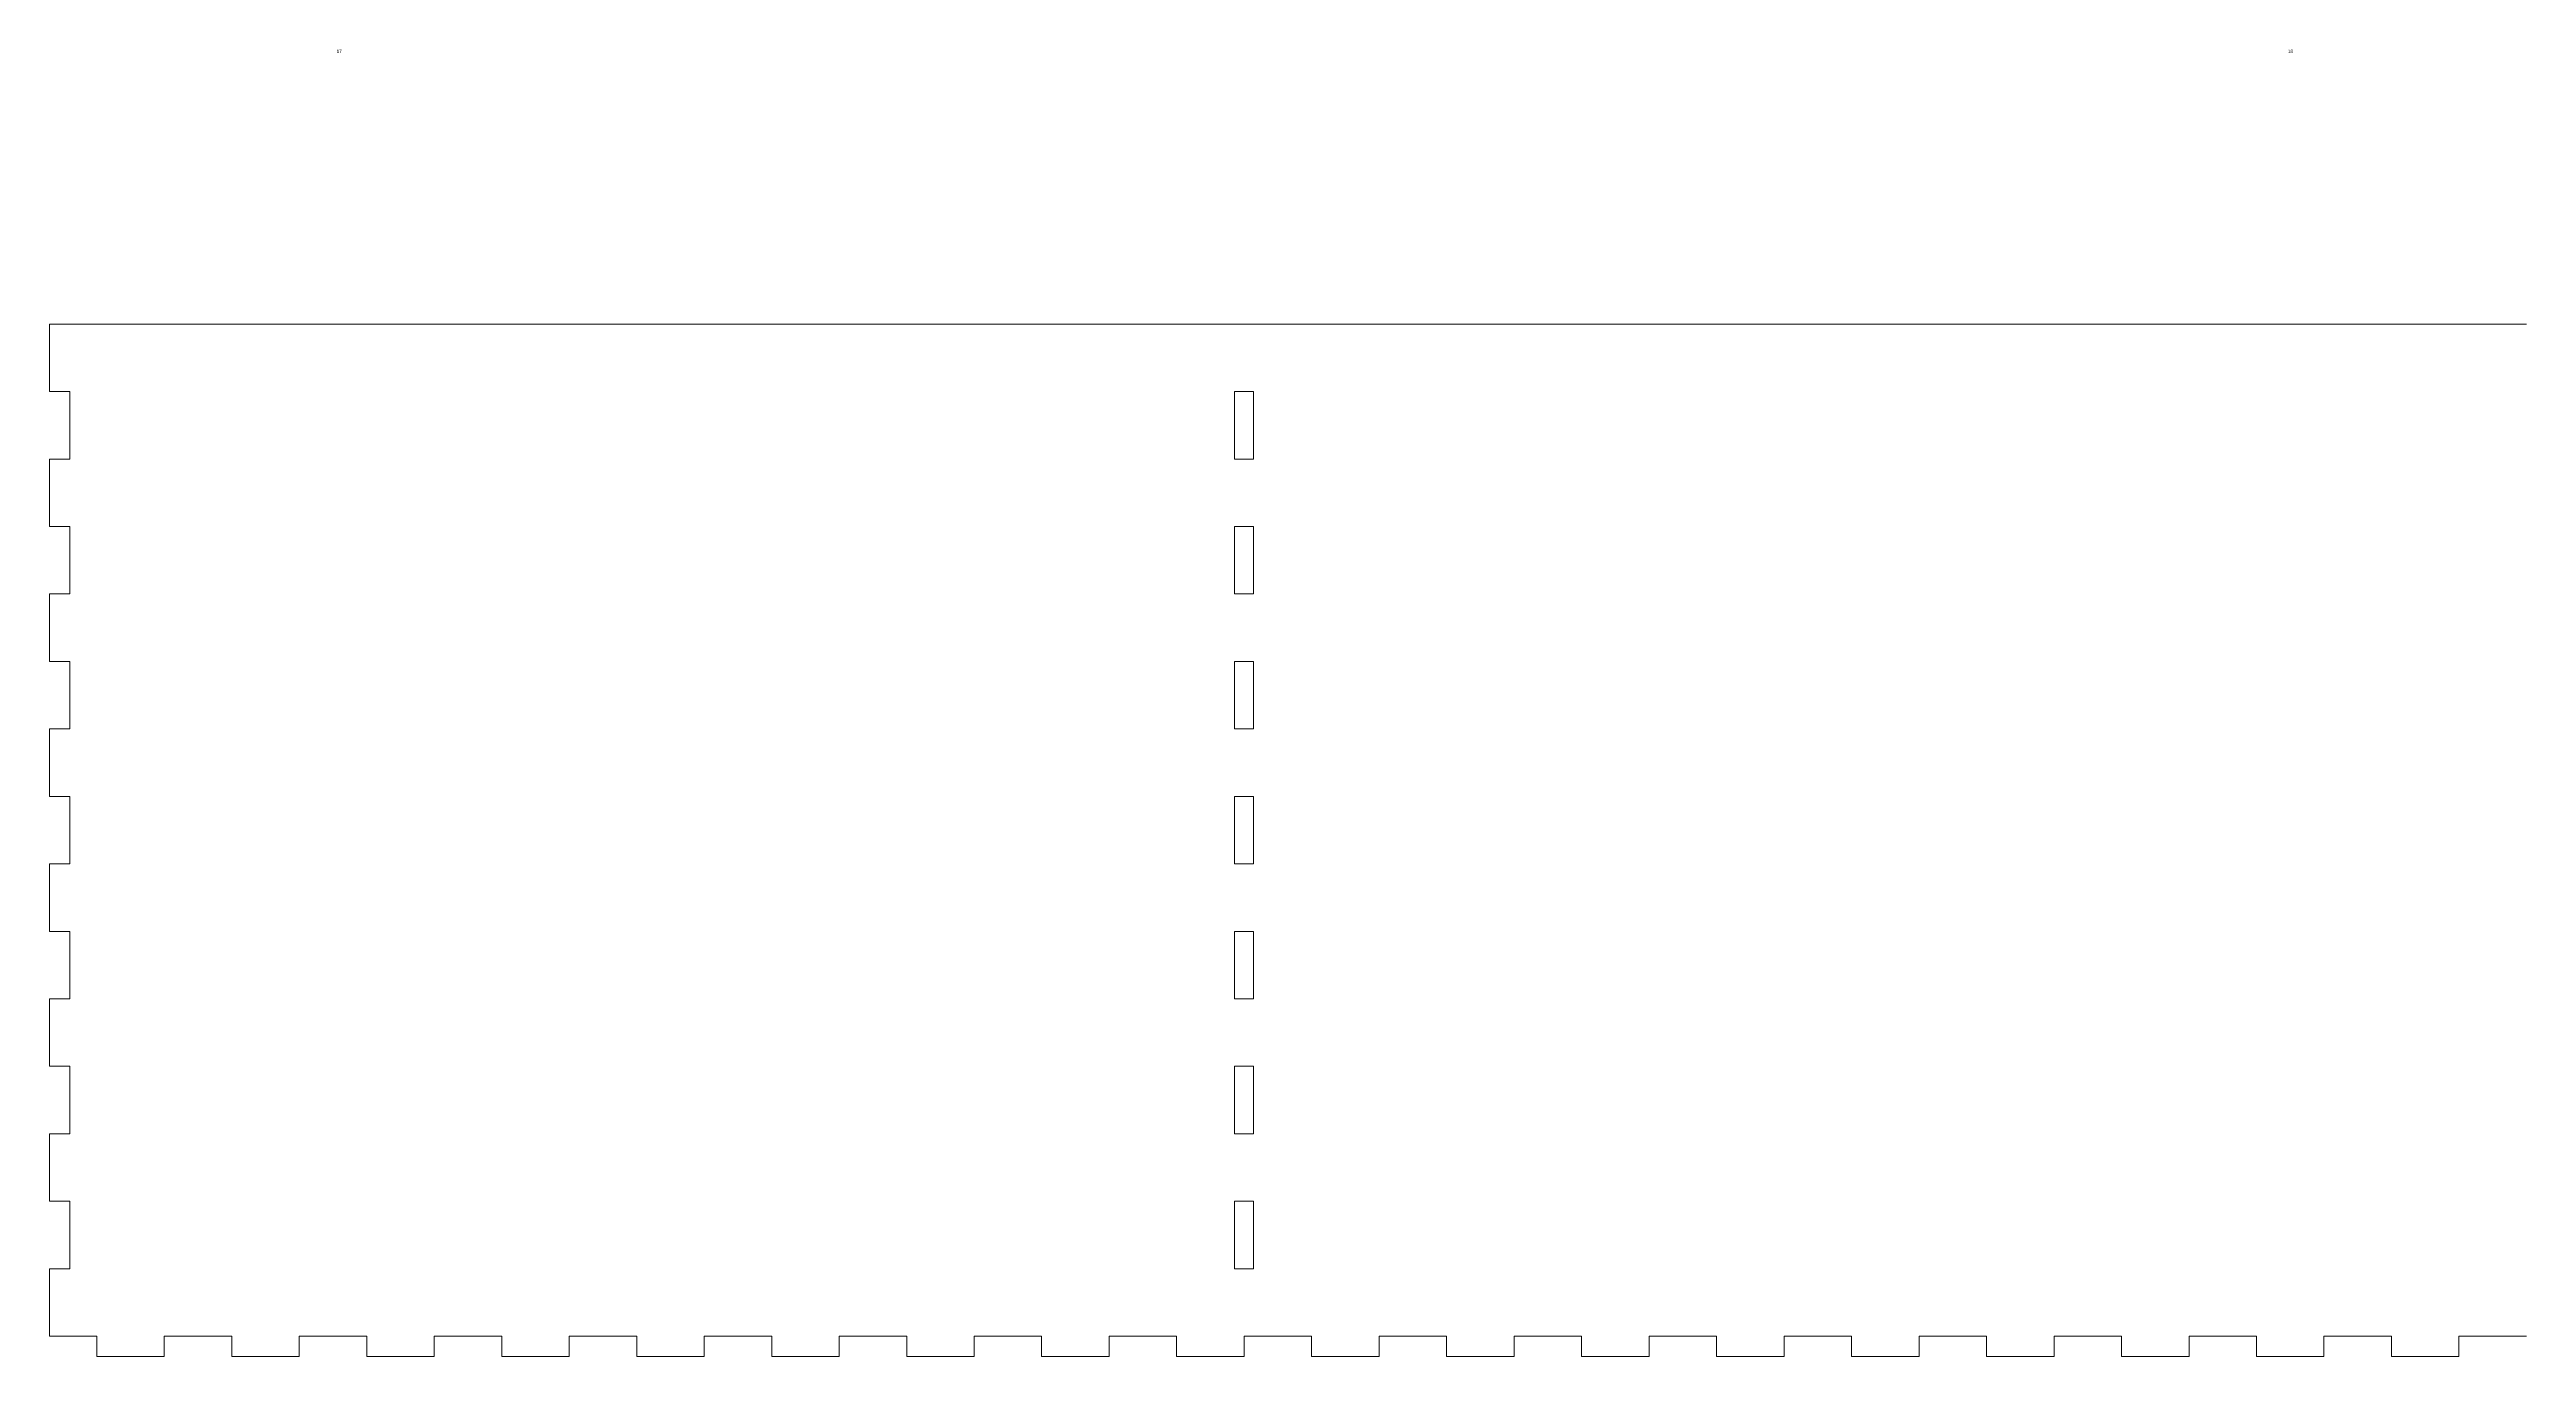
# Model space of a CAD drawing. Header units: millimetres. Extents: x -17105 to -8097, y 7860 to 10394.
# Drawn here: x -8665.5 to -8298.5, y 8051.4 to 8245.1 of the extents above; entities that cross this region are included whole.
import ezdxf

# ---------------------------------------------------------------- set-up
doc = ezdxf.new("R2010")
doc.units = ezdxf.units.MM
doc.layers.add('A-DETL-THIN', color=151, linetype='Continuous', lineweight=9)
doc.layers.add('G-ANNO-TEXT', color=231, linetype='Continuous', lineweight=9)
doc.styles.add('Arial', font='arial.ttf', dxfattribs={"height": 0.491766})

msp = doc.modelspace()

# ---------------------------------------------------------------- linework, layer by layer
at = {"layer": 'A-DETL-THIN'}
for p, q in [((-8665.55, 8204.42), (-8665.55, 8194.42)), ((-8665.55, 8204.42), (-8298.55, 8204.42)), ((-8665.55, 8194.42), (-8665.55, 8204.42)), ((-8665.55, 8194.42), (-8662.55, 8194.42)), ((-8662.55, 8194.42), (-8662.55, 8184.42)), ((-8487.17, 8194.42), (-8489.97, 8194.42)), ((-8489.97, 8194.42), (-8489.97, 8184.42)), ((-8487.17, 8194.42), (-8487.17, 8184.42)), ((-8665.55, 8184.42), (-8662.55, 8184.42)), ((-8665.55, 8174.42), (-8665.55, 8184.42)), ((-8487.17, 8184.42), (-8489.97, 8184.42)), ((-8665.55, 8174.42), (-8662.55, 8174.42)), ((-8662.55, 8174.42), (-8662.55, 8164.42)), ((-8487.17, 8174.42), (-8489.97, 8174.42)), ((-8489.97, 8174.42), (-8489.97, 8164.42)), ((-8487.17, 8174.42), (-8487.17, 8164.42)), ((-8665.55, 8164.42), (-8662.55, 8164.42)), ((-8665.55, 8154.42), (-8665.55, 8164.42)), ((-8487.17, 8164.42), (-8489.97, 8164.42)), ((-8665.55, 8154.42), (-8662.55, 8154.42)), ((-8662.55, 8154.42), (-8662.55, 8144.42)), ((-8487.17, 8154.42), (-8489.97, 8154.42)), ((-8489.97, 8154.42), (-8489.97, 8144.42)), ((-8487.17, 8154.42), (-8487.17, 8144.42)), ((-8665.55, 8144.42), (-8662.55, 8144.42)), ((-8665.55, 8134.42), (-8665.55, 8144.42)), ((-8487.17, 8144.42), (-8489.97, 8144.42)), ((-8665.55, 8134.42), (-8662.55, 8134.42)), ((-8662.55, 8134.42), (-8662.55, 8124.42)), ((-8487.17, 8134.42), (-8489.97, 8134.42)), ((-8489.97, 8134.42), (-8489.97, 8124.42)), ((-8487.17, 8134.42), (-8487.17, 8124.42)), ((-8665.55, 8124.42), (-8662.55, 8124.42)), ((-8665.55, 8114.42), (-8665.55, 8124.42)), ((-8487.17, 8124.42), (-8489.97, 8124.42)), ((-8665.55, 8114.42), (-8662.55, 8114.42)), ((-8662.55, 8114.42), (-8662.55, 8104.42)), ((-8487.17, 8114.42), (-8489.97, 8114.42)), ((-8489.97, 8114.42), (-8489.97, 8104.42)), ((-8487.17, 8114.42), (-8487.17, 8104.42)), ((-8665.55, 8104.42), (-8662.55, 8104.42)), ((-8665.55, 8094.42), (-8665.55, 8104.42)), ((-8487.17, 8104.42), (-8489.97, 8104.42)), ((-8665.55, 8094.42), (-8662.55, 8094.42)), ((-8662.55, 8094.42), (-8662.55, 8084.42)), ((-8487.17, 8094.42), (-8489.97, 8094.42)), ((-8489.97, 8094.42), (-8489.97, 8084.42)), ((-8487.17, 8094.42), (-8487.17, 8084.42)), ((-8665.55, 8084.42), (-8662.55, 8084.42)), ((-8665.55, 8074.42), (-8665.55, 8084.42)), ((-8487.17, 8084.42), (-8489.97, 8084.42)), ((-8665.55, 8074.42), (-8662.55, 8074.42)), ((-8662.55, 8074.42), (-8662.55, 8064.42)), ((-8487.17, 8074.42), (-8489.97, 8074.42)), ((-8489.97, 8074.42), (-8489.97, 8064.42)), ((-8487.17, 8074.42), (-8487.17, 8064.42)), ((-8665.55, 8054.42), (-8665.55, 8064.42)), ((-8665.55, 8064.42), (-8662.55, 8064.42)), ((-8487.17, 8064.42), (-8489.97, 8064.42)), ((-8665.55, 8054.42), (-8658.55, 8054.42)), ((-8658.55, 8054.42), (-8658.55, 8051.42)), ((-8648.55, 8054.42), (-8638.55, 8054.42)), ((-8648.55, 8054.42), (-8648.55, 8051.42)), ((-8638.55, 8054.42), (-8638.55, 8051.42)), ((-8628.55, 8054.42), (-8618.55, 8054.42)), ((-8628.55, 8054.42), (-8628.55, 8051.42)), ((-8618.55, 8054.42), (-8618.55, 8051.42)), ((-8608.55, 8054.42), (-8598.55, 8054.42)), ((-8608.55, 8054.42), (-8608.55, 8051.42)), ((-8598.55, 8054.42), (-8598.55, 8051.42)), ((-8588.55, 8054.42), (-8588.55, 8051.42)), ((-8588.55, 8054.42), (-8578.55, 8054.42)), ((-8578.55, 8054.42), (-8578.55, 8051.42)), ((-8568.55, 8054.42), (-8558.55, 8054.42)), ((-8568.55, 8054.42), (-8568.55, 8051.42)), ((-8558.55, 8054.42), (-8558.55, 8051.42)), ((-8548.55, 8054.42), (-8538.55, 8054.42)), ((-8548.55, 8054.42), (-8548.55, 8051.42)), ((-8538.55, 8054.42), (-8538.55, 8051.42)), ((-8528.55, 8054.42), (-8518.55, 8054.42)), ((-8528.55, 8054.42), (-8528.55, 8051.42)), ((-8518.55, 8054.42), (-8518.55, 8051.42)), ((-8508.55, 8054.42), (-8508.55, 8051.42)), ((-8508.55, 8054.42), (-8498.55, 8054.42)), ((-8498.55, 8054.42), (-8498.55, 8051.42)), ((-8488.55, 8054.42), (-8488.55, 8051.42)), ((-8488.55, 8054.42), (-8478.55, 8054.42)), ((-8478.55, 8054.42), (-8478.55, 8051.42)), ((-8468.55, 8054.42), (-8458.55, 8054.42)), ((-8468.55, 8054.42), (-8468.55, 8051.42)), ((-8458.55, 8054.42), (-8458.55, 8051.42)), ((-8448.55, 8054.42), (-8438.55, 8054.42)), ((-8448.55, 8054.42), (-8448.55, 8051.42)), ((-8438.55, 8054.42), (-8438.55, 8051.42)), ((-8428.55, 8054.42), (-8428.55, 8051.42)), ((-8428.55, 8054.42), (-8418.55, 8054.42)), ((-8418.55, 8054.42), (-8418.55, 8051.42)), ((-8408.55, 8054.42), (-8408.55, 8051.42)), ((-8408.55, 8054.42), (-8398.55, 8054.42)), ((-8398.55, 8054.42), (-8398.55, 8051.42)), ((-8388.55, 8054.42), (-8388.55, 8051.42)), ((-8388.55, 8054.42), (-8378.55, 8054.42)), ((-8378.55, 8054.42), (-8378.55, 8051.42)), ((-8368.55, 8054.42), (-8368.55, 8051.42)), ((-8368.55, 8054.42), (-8358.55, 8054.42)), ((-8358.55, 8054.42), (-8358.55, 8051.42)), ((-8348.55, 8054.42), (-8348.55, 8051.42)), ((-8348.55, 8054.42), (-8338.55, 8054.42)), ((-8338.55, 8054.42), (-8338.55, 8051.42)), ((-8328.55, 8054.42), (-8328.55, 8051.42)), ((-8328.55, 8054.42), (-8318.55, 8054.42)), ((-8318.55, 8054.42), (-8318.55, 8051.42)), ((-8298.55, 8054.42), (-8308.55, 8054.42)), ((-8308.55, 8054.42), (-8308.55, 8051.42)), ((-8308.55, 8054.42), (-8298.55, 8054.42)), ((-8648.55, 8051.42), (-8658.55, 8051.42)), ((-8628.55, 8051.42), (-8638.55, 8051.42)), ((-8608.55, 8051.42), (-8618.55, 8051.42)), ((-8588.55, 8051.42), (-8598.55, 8051.42)), ((-8568.55, 8051.42), (-8578.55, 8051.42)), ((-8548.55, 8051.42), (-8558.55, 8051.42)), ((-8528.55, 8051.42), (-8538.55, 8051.42)), ((-8508.55, 8051.42), (-8518.55, 8051.42)), ((-8488.55, 8051.42), (-8498.55, 8051.42)), ((-8468.55, 8051.42), (-8478.55, 8051.42)), ((-8448.55, 8051.42), (-8458.55, 8051.42)), ((-8428.55, 8051.42), (-8438.55, 8051.42)), ((-8408.55, 8051.42), (-8418.55, 8051.42)), ((-8388.55, 8051.42), (-8398.55, 8051.42)), ((-8368.55, 8051.42), (-8378.55, 8051.42)), ((-8348.55, 8051.42), (-8358.55, 8051.42)), ((-8328.55, 8051.42), (-8338.55, 8051.42)), ((-8308.55, 8051.42), (-8318.55, 8051.42))]:
    msp.add_line(p, q, dxfattribs=at)

# ---------------------------------------------------------------- texts
at = {"layer": 'G-ANNO-TEXT', "color": 7, "char_height": 0.492, "width": 0.912, "attachment_point": 1, "line_spacing_factor": 0.938532, "style": 'Arial'}
for s, insert in [('17', (-8623.01, 8245.1)), ('18', (-8333.9, 8245.1))]:
    msp.add_mtext(s, dxfattribs=dict(at, insert=insert))

doc.saveas('drawing.dxf')
